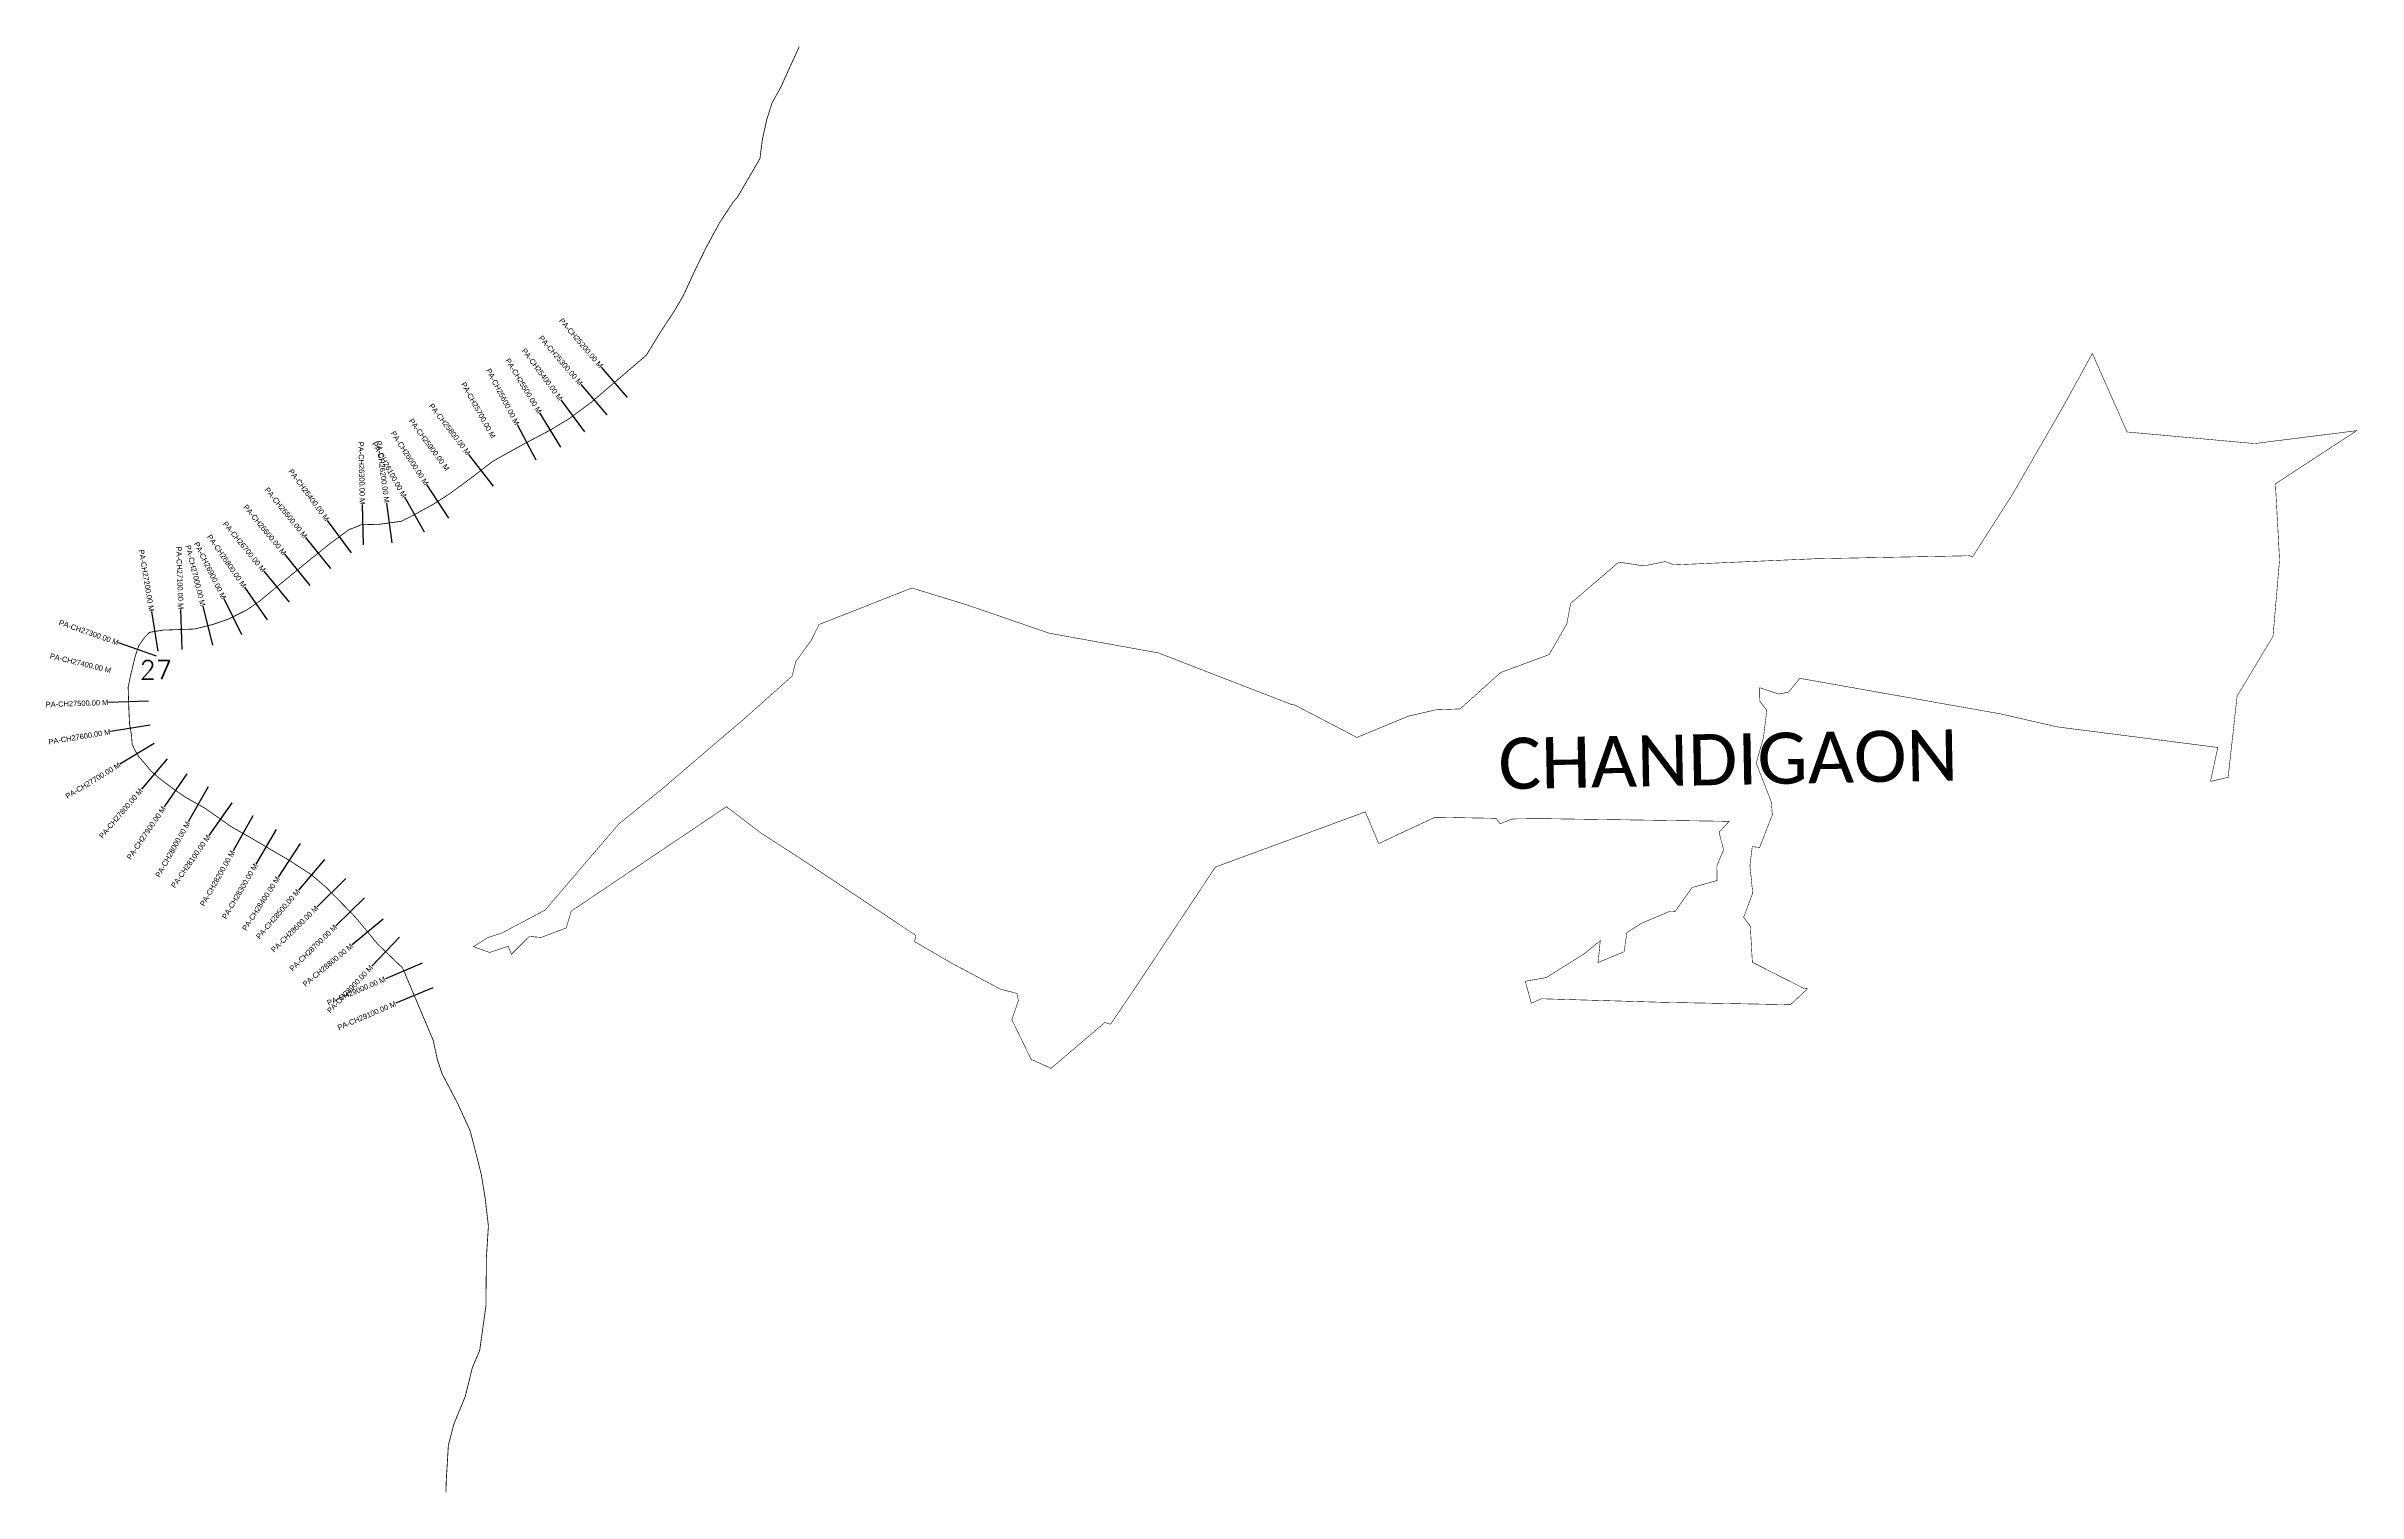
# Model space of a CAD drawing. Header units: metres. Extents: x 255193 to 263844, y 2202732 to 2208145.
import ezdxf
from ezdxf.enums import TextEntityAlignment as Align

# ---------------------------------------------------------------- set-up
doc = ezdxf.new("R2010")
doc.units = ezdxf.units.M
for name, color, linetype in [('CS', 134, 'Continuous'), ('CSMark', 6, 'Continuous'), ('NATURALLY PROTECTED', 3, 'Continuous'), ('VILLAGE NAME', 250, 'Continuous')]:
    doc.layers.add(name, color=color, linetype=linetype)
doc.styles.add('DynamicDimensions', font='arial.ttf')
doc.styles.get("Standard").update_dxf_attribs({"font": 'simplex.shx'})

msp = doc.modelspace()

# ---------------------------------------------------------------- linework, layer by layer
at = {"color": 6, "const_width": 2, "flags": 128}
msp.add_lwpolyline([(256791.6, 2204775.1), (256845.5, 2204809.2), (256897.9, 2204826.3), (257059.5, 2204911.9), (257334.9, 2205233.7), (257499.7, 2205367.3), (257816.7, 2205638.2), (257984.3, 2205787.9), (257997.5, 2205841.2), (258055.4, 2205921), (258084.5, 2205980.5), (258432.2, 2206117.4), (258636.4, 2206054.8), (258947.3, 2205948), (259355.2, 2205874.4), (259850.6, 2205682.5), (259862.2, 2205681.1), (260097.9, 2205558.2), (260291.6, 2205638), (260393.5, 2205661.5), (260484.5, 2205664.9), (260635.3, 2205800.8), (260817.4, 2205868.2), (260883.7, 2205983.1), (260897.9, 2206059.6), (261078.1, 2206214.2), (261172.6, 2206200), (261252.3, 2206216.4), (261284.1, 2206203.9), (261812.6, 2206226.8), (262391.7, 2206238), (262401.7, 2206233.3), (262550.1, 2206465), (262746.1, 2206804.8), (262850.5, 2206995), (262980.4, 2206701.2), (263457.7, 2206657.8), (263839.8, 2206706), (263535.7, 2206507.2), (263551.2, 2206222), (263526.7, 2205936.6), (263392.3, 2205712.5), (263358.7, 2205409.1), (263292.9, 2205393.5), (263319.9, 2205520.7), (262719.9, 2205597.5), (262508.4, 2205646), (261755.7, 2205779.4), (261713.4, 2205727.8), (261676.8, 2205720.5), (261605.8, 2205744.3), (261604.8, 2205694.6), (261632.1, 2205660.2), (261619.3, 2205555.8), (261592.4, 2205462.1), (261648.6, 2205317.7), (261652.9, 2205268.8), (261605.4, 2205146.8), (261577.7, 2205149.2), (261568.9, 2205079.1), (261579.5, 2204975.8), (261545.2, 2204884.8), (261570.4, 2204851.7), (261578.1, 2204716.7), (261771.1, 2204618.9), (261784.1, 2204617.6), (261721.1, 2204558.1), (261243.2, 2204567), (260788.6, 2204580.3), (260750.6, 2204563.4), (260728.3, 2204645.6), (260807.1, 2204659.7), (260947.5, 2204747.7), (261008.9, 2204797.6), (261000.5, 2204715.8), (261098.2, 2204756.3), (261108.4, 2204828.2), (261165.3, 2204863.8), (261271, 2204908.1), (261289.4, 2204907.6), (261352.2, 2204996.3), (261446.1, 2205022.8), (261445.1, 2205076.9), (261470.3, 2205137.8), (261453.6, 2205203.4), (261491.4, 2205244.2), (260779.4, 2205254.5), (260679.3, 2205253.1), (260633.9, 2205235.2), (260618.8, 2205255.5), (260390.2, 2205259.5), (260179.4, 2205160.9), (260129.4, 2205279.5), (259568.4, 2205073.1), (259277.3, 2204634.4), (259176.1, 2204485), (259154.9, 2204491.6), (258953.4, 2204319.9), (258879, 2204353.3), (258806.5, 2204501.9), (258831, 2204572.5), (258825.7, 2204600.3), (258764.6, 2204615.9), (258581.7, 2204713.2), (258442.7, 2204794.3), (258446.8, 2204817.3), (258020.8, 2205101.5), (257867.9, 2205200.2), (257738.4, 2205299), (257157.4, 2204908.1), (257138.8, 2204845.4), (257045.1, 2204809.8), (257000.6, 2204813.6), (256933.5, 2204746.8), (256921.7, 2204776.5), (256852.1, 2204753.7), (256791.6, 2204775.1)], dxfattribs=at)
at = {"layer": 'CS'}
for p, q in [((257292.4, 2206764.9), (257195, 2206878.9)), ((257368.4, 2206829.8), (257271, 2206943.9)), ((257208.7, 2206701.3), (257119.3, 2206821.7)), ((257025.7, 2206595.5), (256956, 2206728.3)), ((257118.1, 2206644.3), (257040.5, 2206772.6)), ((256866, 2206498.5), (256774.8, 2206617.5)), ((256607.9, 2206326.5), (256534.5, 2206457.4)), ((256699, 2206378.4), (256617.2, 2206504.2)), ((256334.6, 2206249.2), (256245.6, 2206370)), ((256379.7, 2206279.3), (256376.1, 2206429.3)), ((256487.4, 2206286.7), (256467.6, 2206435.4)), ((256258.1, 2206190), (256164, 2206306.8)), ((256103.4, 2206064), (256008.6, 2206180.2)), ((256181, 2206127.3), (256086, 2206243.4)), ((256020.9, 2205997.8), (255935.4, 2206121)), ((255612.1, 2205880.8), (255587.3, 2206028.8)), ((255701.8, 2205887.2), (255696.8, 2206037.1)), ((255815.8, 2205903.5), (255779.6, 2206049)), ((255925, 2205942.4), (255858.4, 2206076.8)), ((255605.1, 2205862.7), (255463.4, 2205912.1)), ((255575.9, 2205694.3), (255426, 2205689.4)), ((255581.4, 2205604.4), (255433.5, 2205579.9)), ((255596.6, 2205536), (255468.4, 2205458.1)), ((255645.8, 2205478.3), (255548.6, 2205364.1)), ((255718.7, 2205421.9), (255633.8, 2205298.3)), ((255798.1, 2205372.9), (255724.4, 2205242.2)), ((255887.8, 2205313.9), (255801.5, 2205191.2)), ((255966.1, 2205264.3), (255892, 2205133.9)), ((256053.6, 2205213.5), (255977.4, 2205084.3)), ((256142.7, 2205161.3), (256060.9, 2205035.5)), ((256234.4, 2205100.9), (256136.9, 2204986.9)), ((256313.5, 2205029.7), (256206.5, 2204924.5)), ((256383.7, 2204958.1), (256276.3, 2204853.3)), ((256453.2, 2204878.2), (256337.8, 2204782.3)), ((256514.4, 2204810.7), (256411, 2204702.1)), ((256600.1, 2204713.8), (256461.9, 2204655.4)), ((256639.1, 2204621.7), (256500.9, 2204563.3))]:
    msp.add_line(p, q, dxfattribs=at)
at = {"layer": 'NATURALLY PROTECTED', "const_width": 3, "flags": 128}
msp.add_lwpolyline([(258010.8, 2208143.1), (257940.2, 2207988.2), (257909, 2207932.4), (257889.4, 2207870.3), (257873.1, 2207797), (257863.8, 2207724.2), (257780.2, 2207580.8), (257762.2, 2207559.5), (257713.9, 2207486.3), (257662.1, 2207390.5), (257623.3, 2207311.7), (257577.2, 2207211.5), (257545, 2207156.6), (257489.7, 2207072.1), (257438.7, 2206988.4), (257367.4, 2206927.5), (257233.6, 2206813.2), (257150.6, 2206751.6), (257078.3, 2206707.8), (256986.9, 2206659.8), (256900.1, 2206611.8), (256862.9, 2206590.6), (256781.1, 2206527.8), (256704, 2206471.2), (256644.2, 2206432.2), (256597.1, 2206406.5), (256567.6, 2206389.9), (256521.4, 2206366.9), (256437.3, 2206355.7), (256371.1, 2206354.1), (256349, 2206344.2), (256326.8, 2206336.6), (256253.1, 2206282.3), (256175.1, 2206219.4), (256116, 2206171.1), (256044, 2206112.3), (255990.9, 2206068.2), (255943, 2206035), (255873, 2206000.3), (255815.3, 2205980.6), (255747.4, 2205963.8), (255629.6, 2205959.8), (255579.1, 2205951.4), (255561, 2205932.8), (255539.6, 2205902.7), (255526.4, 2205864.9), (255508.1, 2205789.4), (255499.2, 2205746), (255502, 2205659.8), (255504.3, 2205611.3), (255511.6, 2205567), (255514.2, 2205533), (255525.5, 2205508.5), (255538.5, 2205487.1), (255555, 2205468.1), (255586.5, 2205430.4), (255617.8, 2205403.7), (255670.1, 2205364.4), (255714.5, 2205333.9), (255787.7, 2205292.6), (255884.9, 2205224.2), (255963.2, 2205179.7), (256051, 2205128), (256101.5, 2205098.6), (256185.5, 2205044), (256240.9, 2204996.6), (256297, 2204939.5), (256348.6, 2204886.6), (256434.9, 2204782.9), (256526.2, 2204695.9), (256640.5, 2204425.9), (256656.8, 2204351.5), (256673.9, 2204300.1), (256731.3, 2204191), (256779.3, 2204085.9), (256808.8, 2203971.4), (256821, 2203921.8), (256835.8, 2203831.2), (256847.5, 2203729.9), (256840.1, 2203614.3), (256838.2, 2203430.3), (256814.9, 2203264.6), (256787.2, 2203199), (256760.7, 2203091.6), (256718.4, 2202989.3), (256697.6, 2202909.2), (256689.8, 2202777.5), (256688.4, 2202733.2)], dxfattribs=at)

# ---------------------------------------------------------------- texts
at = {"insert": (255542.5, 2205846.1), "char_height": 70, "attachment_point": 1}
msp.add_mtext_dynamic_manual_height_columns('27', width=95.172, gutter_width=1, heights=[0], dxfattribs=at)
at = {"layer": 'CSMark', "style": 'DynamicDimensions'}
for s, rotation, p in [('PA-CH25300.00 M', 310.49329, (257194.3, 2206879.7)), ('PA-CH25200.00 M', 310.49329, (257270.4, 2206944.6)), ('PA-CH25500.00 M', 301.16635, (257040, 2206773.5)), ('PA-CH25400.00 M', 306.62377, (257118.7, 2206822.5)), ('PA-CH25700.00 M', 298.96366, (256866.5, 2206680.1)), ('PA-CH25600.00 M', 297.69708, (256955.5, 2206729.2)), ('PA-CH25800.00 M', 307.47218, (256774.2, 2206618.3)), ('PA-CH26000.00 M', 303.04562, (256616.7, 2206505)), ('PA-CH25900.00 M', 306.34255, (256695.4, 2206559.2)), ('PA-CH26300.00 M', 271.36426, (256376.1, 2206430.3)), ('PA-CH26100.00 M', 299.29015, (256534, 2206458.2)), ('PA-CH26200.00 M', 277.59678, (256467.5, 2206436.4)), ('PA-CH26400.00 M', 306.38519, (256245.1, 2206370.8)), ('PA-CH26500.00 M', 308.8664, (256163.4, 2206307.6)), ('PA-CH26700.00 M', 309.21469, (256008, 2206181)), ('PA-CH26600.00 M', 309.30263, (256085.3, 2206244.2)), ('PA-CH27100.00 M', 271.92158, (255696.7, 2206038.1)), ('PA-CH27000.00 M', 283.95007, (255779.4, 2206050)), ('PA-CH26900.00 M', 296.36197, (255858, 2206077.7)), ('PA-CH26800.00 M', 304.72616, (255934.9, 2206121.9)), ('PA-CH27200.00 M', 279.5034, (255587.2, 2206029.8)), ('PA-CH27300.00 M', 340.78461, (255462.5, 2205912.4)), ('PA-CH27400.00 M', 346.37406, (255434.6, 2205808.7)), ('PA-CH27500.00 M', 1.86602, (255425, 2205689.3)), ('PA-CH27600.00 M', 9.42837, (255432.5, 2205579.7)), ('PA-CH27700.00 M', 31.27994, (255467.5, 2205457.6)), ('PA-CH27800.00 M', 49.587, (255547.9, 2205363.4)), ('PA-CH27900.00 M', 55.53661, (255633.3, 2205297.4)), ('PA-CH28000.00 M', 60.59018, (255723.9, 2205241.3)), ('PA-CH28100.00 M', 54.86629, (255800.9, 2205190.4)), ('PA-CH28200.00 M', 60.38362, (255891.5, 2205133.1)), ('PA-CH28300.00 M', 59.50684, (255976.9, 2205083.4)), ('PA-CH28400.00 M', 56.9738, (256060.4, 2205034.7)), ('PA-CH28500.00 M', 49.41658, (256136.2, 2204986.2)), ('PA-CH28600.00 M', 44.51958, (256205.8, 2204923.8)), ('PA-CH28700.00 M', 44.30215, (256275.6, 2204852.6)), ('PA-CH28800.00 M', 39.73759, (256337, 2204781.6)), ('PA-CH28900.00 M', 46.40278, (256410.3, 2204701.3)), ('PA-CH29000.00 M', 22.94234, (256461, 2204655)), ('PA-CH29100.00 M', 22.94234, (256500, 2204562.9))]:
    msp.add_text(s, height=20, rotation=rotation, dxfattribs=at).set_placement(p, align=Align.MIDDLE_RIGHT)
at = {"layer": 'VILLAGE NAME', "insert": (260626, 2205555.5), "char_height": 191.456, "attachment_point": 1, "rotation": 1.10283}
msp.add_mtext_dynamic_manual_height_columns('{\\fCalibri|b0|i0|c0|p34;CHANDIGAON}', width=1279.793, gutter_width=957.3, heights=[0], dxfattribs=at)

doc.saveas('drawing.dxf')
